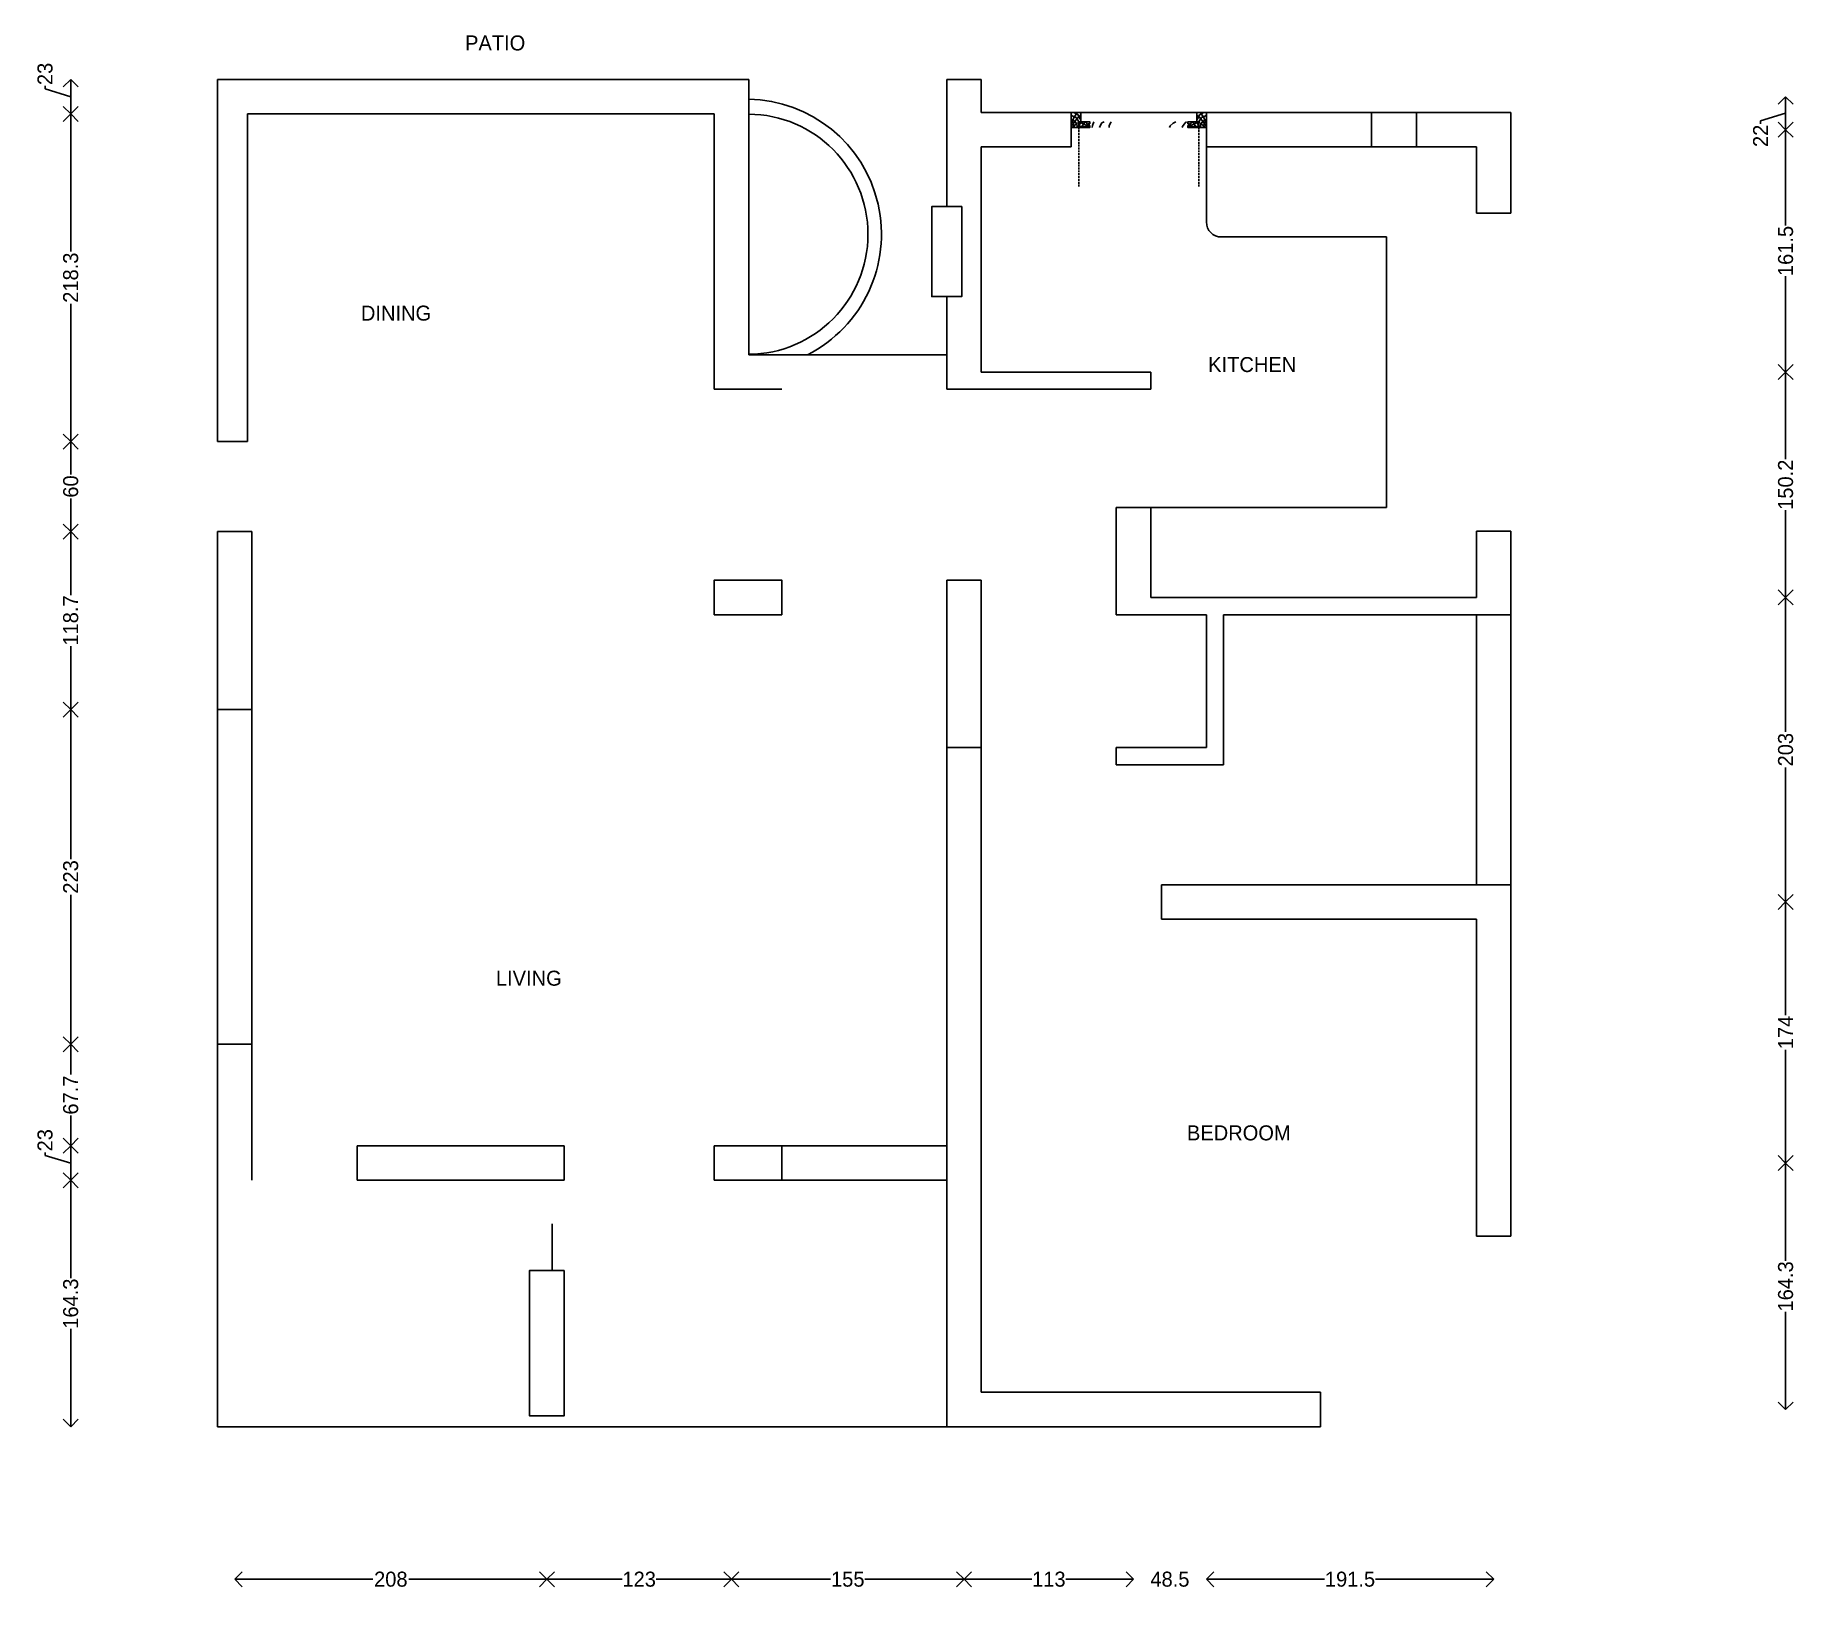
# Model space of a CAD drawing. Header units: metres. Extents: x -16 to 65907, y -5261 to 15511.
# Drawn here: x 19461 to 20635, y 10465 to 11516 of the extents above; entities that cross this region are included whole.
import ezdxf

# ---------------------------------------------------------------- set-up
doc = ezdxf.new("R2010")
doc.units = ezdxf.units.M
doc.header["$PDMODE"] = 67
doc.header["$PDSIZE"] = -5
doc.linetypes.add('DASHED', pattern=[19.05, 12.7, -6.35])
doc.layers.get('0').update_dxf_attribs({"color": 6})
for name, color, linetype in [('BC-CILL', 23, 'Continuous'), ('BC-DIMENSION', 8, 'Continuous'), ('BC-GREYCOLOR', 8, 'Continuous'), ('BC-HATCH', 8, 'Continuous'), ('BC-JOINERY', 93, 'Continuous'), ('BC-TEXT', 7, 'Continuous'), ('BC-WALLS', 1, 'Continuous'), ('BC-WHITECOLOR', 7, 'Continuous')]:
    doc.layers.add(name, color=color, linetype=linetype)
doc.styles.add('BC-1IN50-1', font='FreeSans.ttf', dxfattribs={"height": 10})
doc.dimstyles.new('BC-1IN50-1', dxfattribs={"dimtxt": 10, "dimasz": 10, "dimexe": 0.18, "dimexo": 0.0625, "dimgap": 1, "dimtad": 0, "dimdec": 1, "dimzin": 12, "dimdsep": 46, "dimtxsty": 'BC-1IN50-1', "dimblk": 'OPEN90', "dimcen": 0.09, "dimse1": 1, "dimse2": 1, "dimclrd": 8, "dimclre": 256, "dimclrt": 7, "dimadec": 0, "dimazin": 0, "dimtfac": 1, "dimtdec": 0, "dimtofl": 0, "dimtmove": 1, "dimatfit": 3, "dimfxl": 0, "dimtolj": 1, "dimtzin": 0, "dimlwd": -3, "dimarcsym": 0})

msp = doc.modelspace()

# ---------------------------------------------------------------- texts
at = {"layer": 'BC-TEXT', "char_height": 10, "width": 156.4473, "attachment_point": 5, "style": 'BC-1IN50-1'}
for s, insert in [('{\\fUbuntu|b0|i0|c0|p34;{\\C7;PATIO}}', (19767.435, 11510.565)), ('{\\fUbuntu|b0|i0|c0|p34;{\\C7;DINING}}', (19701.369, 11330.499)), ('{\\fUbuntu|b0|i0|c0|p34;{\\C7;KITCHEN}}', (20271.929, 11296.216)), ('{\\fUbuntu|b0|i0|c0|p34;{\\C7;LIVING}}', (19789.862, 10887.239)), ('{\\fUbuntu|b0|i0|c0|p34;{\\C7;BEDROOM}}', (20262.982, 10784.152))]:
    msp.add_mtext(s, dxfattribs=dict(at, insert=insert))

# ---------------------------------------------------------------- blocks, each defined once
blk = doc.blocks.new('_OPEN90')
at = {"color": 0, "linetype": 'ByBlock'}
for p, q in [((0, 0), (-1, 0)), ((-0.5, 0.5), (0, 0)), ((0, 0), (-0.5, -0.5))]:
    blk.add_line(p, q, dxfattribs=at)
blk = doc.blocks.new('*D1307')
at = {"layer": 'BC-DIMENSION', "color": 8, "linetype": 'Continuous', "lineweight": -3}
for p, q in [((20627.4, 10754.1), (20627.4, 10698.9)), ((20627.4, 10609.8), (20627.4, 10665))]:
    blk.add_line(p, q, dxfattribs=at)
at = {"layer": 'Defpoints', "color": 0}
for p in [(20627.4, 10764.1), (20634.8, 10764.1), (20634.8, 10599.8)]:
    blk.add_point(p, dxfattribs=at)
at = {"layer": 'BC-DIMENSION', "color": 8, "lineweight": -3, "xscale": 10, "yscale": 10, "zscale": 10}
for p, rotation in [((20627.4, 10764.1), 90), ((20627.4, 10599.8), 270)]:
    blk.add_blockref('_OPEN90', p, dxfattribs=dict(at, rotation=rotation))
at = {"layer": 'BC-DIMENSION', "color": 7, "insert": (20627.4, 10681.9), "char_height": 10, "attachment_point": 5, "rotation": 90, "style": 'BC-1IN50-1'}
blk.add_mtext('\\A1;164.3', dxfattribs=at)
blk = doc.blocks.new('*D1308')
at = {"layer": 'BC-DIMENSION', "color": 8, "linetype": 'Continuous', "lineweight": -3}
for p, q in [((20627.4, 10928.1), (20627.4, 10862.6)), ((20627.4, 10774.1), (20627.4, 10839.6))]:
    blk.add_line(p, q, dxfattribs=at)
at = {"layer": 'Defpoints', "color": 0}
for p in [(20627.4, 10938.1), (20634.8, 10938.1), (20634.8, 10764.1)]:
    blk.add_point(p, dxfattribs=at)
at = {"layer": 'BC-DIMENSION', "color": 8, "lineweight": -3, "xscale": 10, "yscale": 10, "zscale": 10}
for p, rotation in [((20627.4, 10938.1), 90), ((20627.4, 10764.1), 270)]:
    blk.add_blockref('_OPEN90', p, dxfattribs=dict(at, rotation=rotation))
at = {"layer": 'BC-DIMENSION', "color": 7, "insert": (20627.4, 10851.1), "char_height": 10, "attachment_point": 5, "rotation": 90, "style": 'BC-1IN50-1'}
blk.add_mtext('\\A1;174', dxfattribs=at)
blk = doc.blocks.new('*D1309')
at = {"layer": 'BC-DIMENSION', "color": 8, "linetype": 'Continuous', "lineweight": -3}
for p, q in [((20627.4, 11131.1), (20627.4, 11051.5)), ((20627.4, 10948.1), (20627.4, 11027.7))]:
    blk.add_line(p, q, dxfattribs=at)
at = {"layer": 'Defpoints', "color": 0}
for p in [(20627.4, 11141.1), (20634.8, 11141.1), (20634.8, 10938.1)]:
    blk.add_point(p, dxfattribs=at)
at = {"layer": 'BC-DIMENSION', "color": 8, "lineweight": -3, "xscale": 10, "yscale": 10, "zscale": 10}
for p, rotation in [((20627.4, 11141.1), 90), ((20627.4, 10938.1), 270)]:
    blk.add_blockref('_OPEN90', p, dxfattribs=dict(at, rotation=rotation))
at = {"layer": 'BC-DIMENSION', "color": 7, "insert": (20627.4, 11039.6), "char_height": 10, "attachment_point": 5, "rotation": 90, "style": 'BC-1IN50-1'}
blk.add_mtext('\\A1;203', dxfattribs=at)
blk = doc.blocks.new('*D1310')
at = {"layer": 'BC-DIMENSION', "color": 8, "linetype": 'Continuous', "lineweight": -3}
for p, q in [((20627.4, 11281.3), (20627.4, 11233.2)), ((20627.4, 11151.1), (20627.4, 11199.2))]:
    blk.add_line(p, q, dxfattribs=at)
at = {"layer": 'Defpoints', "color": 0}
for p in [(20627.4, 11291.3), (20634.8, 11291.3), (20634.8, 11141.1)]:
    blk.add_point(p, dxfattribs=at)
at = {"layer": 'BC-DIMENSION', "color": 8, "lineweight": -3, "xscale": 10, "yscale": 10, "zscale": 10}
for p, rotation in [((20627.4, 11291.3), 90), ((20627.4, 11141.1), 270)]:
    blk.add_blockref('_OPEN90', p, dxfattribs=dict(at, rotation=rotation))
at = {"layer": 'BC-DIMENSION', "color": 7, "insert": (20627.4, 11216.2), "char_height": 10, "attachment_point": 5, "rotation": 90, "style": 'BC-1IN50-1'}
blk.add_mtext('\\A1;150.2', dxfattribs=at)
blk = doc.blocks.new('*D1311')
at = {"layer": 'BC-DIMENSION', "color": 8, "linetype": 'Continuous', "lineweight": -3}
for p, q in [((20627.4, 11442.8), (20627.4, 11389)), ((20627.4, 11301.3), (20627.4, 11355.1))]:
    blk.add_line(p, q, dxfattribs=at)
at = {"layer": 'Defpoints', "color": 0}
for p in [(20627.4, 11452.8), (20634.8, 11452.8), (20634.8, 11291.3)]:
    blk.add_point(p, dxfattribs=at)
at = {"layer": 'BC-DIMENSION', "color": 8, "lineweight": -3, "xscale": 10, "yscale": 10, "zscale": 10}
for p, rotation in [((20627.4, 11452.8), 90), ((20627.4, 11291.3), 270)]:
    blk.add_blockref('_OPEN90', p, dxfattribs=dict(at, rotation=rotation))
at = {"layer": 'BC-DIMENSION', "color": 7, "insert": (20627.4, 11372), "char_height": 10, "attachment_point": 5, "rotation": 90, "style": 'BC-1IN50-1'}
blk.add_mtext('\\A1;161.5', dxfattribs=at)
blk = doc.blocks.new('*D1312')
at = {"layer": 'BC-DIMENSION', "color": 8, "linetype": 'Continuous', "lineweight": -3}
for p, q in [((20610.7, 11458.8), (20627.4, 11463.8)), ((20610.7, 11456.8), (20610.7, 11458.8)), ((20627.4, 11462.8), (20627.4, 11464.8))]:
    blk.add_line(p, q, dxfattribs=at)
at = {"layer": 'Defpoints', "color": 0}
for p in [(20627.4, 11474.8), (20634.8, 11474.8), (20634.8, 11452.8)]:
    blk.add_point(p, dxfattribs=at)
at = {"layer": 'BC-DIMENSION', "color": 8, "lineweight": -3, "xscale": 10, "yscale": 10, "zscale": 10}
for p, rotation in [((20627.4, 11474.8), 90), ((20627.4, 11452.8), 270)]:
    blk.add_blockref('_OPEN90', p, dxfattribs=dict(at, rotation=rotation))
at = {"layer": 'BC-DIMENSION', "color": 7, "insert": (20610.7, 11448.7), "char_height": 10, "attachment_point": 5, "rotation": 90, "style": 'BC-1IN50-1'}
blk.add_mtext('\\A1;22', dxfattribs=at)
blk = doc.blocks.new('*D1313')
at = {"layer": 'BC-DIMENSION', "color": 8, "linetype": 'Continuous', "lineweight": -3}
for p, q in [((19603.9, 10486.7), (19686, 10486.7)), ((19791.9, 10486.7), (19709.8, 10486.7))]:
    blk.add_line(p, q, dxfattribs=at)
at = {"layer": 'Defpoints', "color": 0}
for p in [(19801.9, 10486.7), (19593.9, 10465), (19801.9, 10465)]:
    blk.add_point(p, dxfattribs=at)
at = {"layer": 'BC-DIMENSION', "color": 8, "lineweight": -3, "xscale": 10, "yscale": 10, "zscale": 10, "rotation": 180}
blk.add_blockref('_OPEN90', (19593.9, 10486.7), dxfattribs=at)
at = {"layer": 'BC-DIMENSION', "color": 8, "lineweight": -3, "xscale": 10, "yscale": 10, "zscale": 10}
blk.add_blockref('_OPEN90', (19801.9, 10486.7), dxfattribs=at)
at = {"layer": 'BC-DIMENSION', "color": 7, "insert": (19697.9, 10486.7), "char_height": 10, "attachment_point": 5, "style": 'BC-1IN50-1'}
blk.add_mtext('\\A1;208', dxfattribs=at)
blk = doc.blocks.new('*D1314')
at = {"layer": 'BC-DIMENSION', "color": 8, "linetype": 'Continuous', "lineweight": -3}
for p, q in [((19811.9, 10486.7), (19852, 10486.7)), ((19914.9, 10486.7), (19874.8, 10486.7))]:
    blk.add_line(p, q, dxfattribs=at)
at = {"layer": 'Defpoints', "color": 0}
for p in [(19924.9, 10486.7), (19801.9, 10465), (19924.9, 10465)]:
    blk.add_point(p, dxfattribs=at)
at = {"layer": 'BC-DIMENSION', "color": 8, "lineweight": -3, "xscale": 10, "yscale": 10, "zscale": 10, "rotation": 180}
blk.add_blockref('_OPEN90', (19801.9, 10486.7), dxfattribs=at)
at = {"layer": 'BC-DIMENSION', "color": 8, "lineweight": -3, "xscale": 10, "yscale": 10, "zscale": 10}
blk.add_blockref('_OPEN90', (19924.9, 10486.7), dxfattribs=at)
at = {"layer": 'BC-DIMENSION', "color": 7, "insert": (19863.4, 10486.7), "char_height": 10, "attachment_point": 5, "style": 'BC-1IN50-1'}
blk.add_mtext('\\A1;123', dxfattribs=at)
blk = doc.blocks.new('*D1315')
at = {"layer": 'BC-DIMENSION', "color": 8, "linetype": 'Continuous', "lineweight": -3}
for p, q in [((19934.9, 10486.7), (19990.9, 10486.7)), ((20069.9, 10486.7), (20013.8, 10486.7))]:
    blk.add_line(p, q, dxfattribs=at)
at = {"layer": 'Defpoints', "color": 0}
for p in [(20079.9, 10486.7), (19924.9, 10465), (20079.9, 10465)]:
    blk.add_point(p, dxfattribs=at)
at = {"layer": 'BC-DIMENSION', "color": 8, "lineweight": -3, "xscale": 10, "yscale": 10, "zscale": 10, "rotation": 180}
blk.add_blockref('_OPEN90', (19924.9, 10486.7), dxfattribs=at)
at = {"layer": 'BC-DIMENSION', "color": 8, "lineweight": -3, "xscale": 10, "yscale": 10, "zscale": 10}
blk.add_blockref('_OPEN90', (20079.9, 10486.7), dxfattribs=at)
at = {"layer": 'BC-DIMENSION', "color": 7, "insert": (20002.4, 10486.7), "char_height": 10, "attachment_point": 5, "style": 'BC-1IN50-1'}
blk.add_mtext('\\A1;155', dxfattribs=at)
blk = doc.blocks.new('*D1316')
at = {"layer": 'BC-DIMENSION', "color": 8, "linetype": 'Continuous', "lineweight": -3}
for p, q in [((20089.9, 10486.7), (20125, 10486.7)), ((20182.9, 10486.7), (20147.8, 10486.7))]:
    blk.add_line(p, q, dxfattribs=at)
at = {"layer": 'Defpoints', "color": 0}
for p in [(20192.9, 10486.7), (20079.9, 10465), (20192.9, 10465)]:
    blk.add_point(p, dxfattribs=at)
at = {"layer": 'BC-DIMENSION', "color": 8, "lineweight": -3, "xscale": 10, "yscale": 10, "zscale": 10, "rotation": 180}
blk.add_blockref('_OPEN90', (20079.9, 10486.7), dxfattribs=at)
at = {"layer": 'BC-DIMENSION', "color": 8, "lineweight": -3, "xscale": 10, "yscale": 10, "zscale": 10}
blk.add_blockref('_OPEN90', (20192.9, 10486.7), dxfattribs=at)
at = {"layer": 'BC-DIMENSION', "color": 7, "insert": (20136.4, 10486.7), "char_height": 10, "attachment_point": 5, "style": 'BC-1IN50-1'}
blk.add_mtext('\\A1;113', dxfattribs=at)
blk = doc.blocks.new('*D1317')
at = {"layer": 'BC-DIMENSION', "color": 8, "linetype": 'Continuous', "lineweight": -3}
for p, q in [((20182.9, 10486.7), (20172.9, 10486.7)), ((20251.4, 10486.7), (20261.4, 10486.7))]:
    blk.add_line(p, q, dxfattribs=at)
at = {"layer": 'Defpoints', "color": 0}
for p in [(20241.4, 10486.7), (20192.9, 10465), (20241.4, 10465)]:
    blk.add_point(p, dxfattribs=at)
at = {"layer": 'BC-DIMENSION', "color": 8, "lineweight": -3, "xscale": 10, "yscale": 10, "zscale": 10}
blk.add_blockref('_OPEN90', (20192.9, 10486.7), dxfattribs=at)
at = {"layer": 'BC-DIMENSION', "color": 8, "lineweight": -3, "xscale": 10, "yscale": 10, "zscale": 10, "rotation": 180}
blk.add_blockref('_OPEN90', (20241.4, 10486.7), dxfattribs=at)
at = {"layer": 'BC-DIMENSION', "color": 7, "insert": (20217.1, 10486.7), "char_height": 10, "attachment_point": 5, "style": 'BC-1IN50-1'}
blk.add_mtext('\\A1;48.5', dxfattribs=at)
blk = doc.blocks.new('*D1318')
at = {"layer": 'BC-DIMENSION', "color": 8, "linetype": 'Continuous', "lineweight": -3}
for p, q in [((20251.4, 10486.7), (20320.2, 10486.7)), ((20422.9, 10486.7), (20354.1, 10486.7))]:
    blk.add_line(p, q, dxfattribs=at)
at = {"layer": 'Defpoints', "color": 0}
for p in [(20432.9, 10486.7), (20241.4, 10465), (20432.9, 10465)]:
    blk.add_point(p, dxfattribs=at)
at = {"layer": 'BC-DIMENSION', "color": 8, "lineweight": -3, "xscale": 10, "yscale": 10, "zscale": 10, "rotation": 180}
blk.add_blockref('_OPEN90', (20241.4, 10486.7), dxfattribs=at)
at = {"layer": 'BC-DIMENSION', "color": 8, "lineweight": -3, "xscale": 10, "yscale": 10, "zscale": 10}
blk.add_blockref('_OPEN90', (20432.9, 10486.7), dxfattribs=at)
at = {"layer": 'BC-DIMENSION', "color": 7, "insert": (20337.1, 10486.7), "char_height": 10, "attachment_point": 5, "style": 'BC-1IN50-1'}
blk.add_mtext('\\A1;191.5', dxfattribs=at)
blk = doc.blocks.new('*D1320')
at = {"layer": 'BC-TEXT', "color": 8, "linetype": 'Continuous', "lineweight": -3}
for p, q in [((19467.5, 11482), (19467.5, 11480)), ((19467.5, 11480), (19484.6, 11474.8)), ((19484.6, 11476.3), (19484.6, 11473.3))]:
    blk.add_line(p, q, dxfattribs=at)
at = {"layer": 'Defpoints', "color": 0}
for p in [(19582.4, 11486.3), (19484.6, 11463.3), (19605.4, 11463.3)]:
    blk.add_point(p, dxfattribs=at)
at = {"layer": 'BC-TEXT', "color": 8, "lineweight": -3, "xscale": 10, "yscale": 10, "zscale": 10}
for p, rotation in [((19484.6, 11486.3), 90), ((19484.6, 11463.3), 270)]:
    blk.add_blockref('_OPEN90', p, dxfattribs=dict(at, rotation=rotation))
at = {"layer": 'BC-TEXT', "color": 7, "insert": (19467.5, 11490), "char_height": 10, "attachment_point": 5, "rotation": 90, "style": 'BC-1IN50-1'}
blk.add_mtext('\\A1;23', dxfattribs=at)
blk = doc.blocks.new('*D1321')
at = {"layer": 'BC-TEXT', "color": 8, "linetype": 'Continuous', "lineweight": -3}
for p, q in [((19484.6, 11453.3), (19484.6, 11371.6)), ((19484.6, 11255), (19484.6, 11336.8))]:
    blk.add_line(p, q, dxfattribs=at)
at = {"layer": 'Defpoints', "color": 0}
for p in [(19605.4, 11463.3), (19484.6, 11245), (19582.4, 11245)]:
    blk.add_point(p, dxfattribs=at)
at = {"layer": 'BC-TEXT', "color": 8, "lineweight": -3, "xscale": 10, "yscale": 10, "zscale": 10}
for p, rotation in [((19484.6, 11463.3), 90), ((19484.6, 11245), 270)]:
    blk.add_blockref('_OPEN90', p, dxfattribs=dict(at, rotation=rotation))
at = {"layer": 'BC-TEXT', "color": 7, "insert": (19484.6, 11354.2), "char_height": 10, "attachment_point": 5, "rotation": 90, "style": 'BC-1IN50-1'}
blk.add_mtext('\\A1;218.3', dxfattribs=at)
blk = doc.blocks.new('*D1322')
at = {"layer": 'BC-TEXT', "color": 8, "linetype": 'Continuous', "lineweight": -3}
for p, q in [((19484.6, 11235), (19484.6, 11223)), ((19484.6, 11195), (19484.6, 11207))]:
    blk.add_line(p, q, dxfattribs=at)
at = {"layer": 'Defpoints', "color": 0}
for p in [(19582.4, 11245), (19484.6, 11185), (19582.4, 11185)]:
    blk.add_point(p, dxfattribs=at)
at = {"layer": 'BC-TEXT', "color": 8, "lineweight": -3, "xscale": 10, "yscale": 10, "zscale": 10}
for p, rotation in [((19484.6, 11245), 90), ((19484.6, 11185), 270)]:
    blk.add_blockref('_OPEN90', p, dxfattribs=dict(at, rotation=rotation))
at = {"layer": 'BC-TEXT', "color": 7, "insert": (19484.6, 11215), "char_height": 10, "attachment_point": 5, "rotation": 90, "style": 'BC-1IN50-1'}
blk.add_mtext('\\A1;60', dxfattribs=at)
blk = doc.blocks.new('*D1323')
at = {"layer": 'BC-TEXT', "color": 8, "linetype": 'Continuous', "lineweight": -3}
for p, q in [((19484.6, 11175), (19484.6, 11142.7)), ((19484.6, 11076.3), (19484.6, 11108.6))]:
    blk.add_line(p, q, dxfattribs=at)
at = {"layer": 'Defpoints', "color": 0}
for p in [(19582.4, 11185), (19484.6, 11066.3), (19582.4, 11066.3)]:
    blk.add_point(p, dxfattribs=at)
at = {"layer": 'BC-TEXT', "color": 8, "lineweight": -3, "xscale": 10, "yscale": 10, "zscale": 10}
for p, rotation in [((19484.6, 11185), 90), ((19484.6, 11066.3), 270)]:
    blk.add_blockref('_OPEN90', p, dxfattribs=dict(at, rotation=rotation))
at = {"layer": 'BC-TEXT', "color": 7, "insert": (19484.6, 11125.7), "char_height": 10, "attachment_point": 5, "rotation": 90, "style": 'BC-1IN50-1'}
blk.add_mtext('\\A1;118.7', dxfattribs=at)
blk = doc.blocks.new('*D1324')
at = {"layer": 'BC-TEXT', "color": 8, "linetype": 'Continuous', "lineweight": -3}
for p, q in [((19484.6, 11056.3), (19484.6, 10966.7)), ((19484.6, 10853.3), (19484.6, 10942.9))]:
    blk.add_line(p, q, dxfattribs=at)
at = {"layer": 'Defpoints', "color": 0}
for p in [(19582.4, 11066.3), (19484.6, 10843.3), (19582.4, 10843.3)]:
    blk.add_point(p, dxfattribs=at)
at = {"layer": 'BC-TEXT', "color": 8, "lineweight": -3, "xscale": 10, "yscale": 10, "zscale": 10}
for p, rotation in [((19484.6, 11066.3), 90), ((19484.6, 10843.3), 270)]:
    blk.add_blockref('_OPEN90', p, dxfattribs=dict(at, rotation=rotation))
at = {"layer": 'BC-TEXT', "color": 7, "insert": (19484.6, 10954.8), "char_height": 10, "attachment_point": 5, "rotation": 90, "style": 'BC-1IN50-1'}
blk.add_mtext('\\A1;223', dxfattribs=at)
blk = doc.blocks.new('*D1325')
at = {"layer": 'BC-TEXT', "color": 8, "linetype": 'Continuous', "lineweight": -3}
for p, q in [((19484.6, 10833.3), (19484.6, 10823.1)), ((19484.6, 10785.6), (19484.6, 10795.8))]:
    blk.add_line(p, q, dxfattribs=at)
at = {"layer": 'Defpoints', "color": 0}
for p in [(19582.4, 10843.3), (19484.6, 10775.6), (19605.4, 10775.6)]:
    blk.add_point(p, dxfattribs=at)
at = {"layer": 'BC-TEXT', "color": 8, "lineweight": -3, "xscale": 10, "yscale": 10, "zscale": 10}
for p, rotation in [((19484.6, 10843.3), 90), ((19484.6, 10775.6), 270)]:
    blk.add_blockref('_OPEN90', p, dxfattribs=dict(at, rotation=rotation))
at = {"layer": 'BC-TEXT', "color": 7, "insert": (19484.6, 10809.4), "char_height": 10, "attachment_point": 5, "rotation": 90, "style": 'BC-1IN50-1'}
blk.add_mtext('\\A1;67.7', dxfattribs=at)
blk = doc.blocks.new('*D1326')
at = {"layer": 'BC-TEXT', "color": 8, "linetype": 'Continuous', "lineweight": -3}
for p, q in [((19467.5, 10771.2), (19467.5, 10769.2)), ((19467.5, 10769.2), (19484.6, 10764.1)), ((19484.6, 10765.6), (19484.6, 10762.6))]:
    blk.add_line(p, q, dxfattribs=at)
at = {"layer": 'Defpoints', "color": 0}
for p in [(19605.4, 10775.6), (19484.6, 10752.6), (19582.4, 10752.6)]:
    blk.add_point(p, dxfattribs=at)
at = {"layer": 'BC-TEXT', "color": 8, "lineweight": -3, "xscale": 10, "yscale": 10, "zscale": 10}
for p, rotation in [((19484.6, 10775.6), 90), ((19484.6, 10752.6), 270)]:
    blk.add_blockref('_OPEN90', p, dxfattribs=dict(at, rotation=rotation))
at = {"layer": 'BC-TEXT', "color": 7, "insert": (19467.5, 10779.3), "char_height": 10, "attachment_point": 5, "rotation": 90, "style": 'BC-1IN50-1'}
blk.add_mtext('\\A1;23', dxfattribs=at)
blk = doc.blocks.new('*D1327')
at = {"layer": 'BC-TEXT', "color": 8, "linetype": 'Continuous', "lineweight": -3}
for p, q in [((19484.6, 10742.6), (19484.6, 10687.4)), ((19484.6, 10598.3), (19484.6, 10653.5))]:
    blk.add_line(p, q, dxfattribs=at)
at = {"layer": 'Defpoints', "color": 0}
for p in [(19582.4, 10752.6), (19484.6, 10588.3), (19582.4, 10588.3)]:
    blk.add_point(p, dxfattribs=at)
at = {"layer": 'BC-TEXT', "color": 8, "lineweight": -3, "xscale": 10, "yscale": 10, "zscale": 10}
for p, rotation in [((19484.6, 10752.6), 90), ((19484.6, 10588.3), 270)]:
    blk.add_blockref('_OPEN90', p, dxfattribs=dict(at, rotation=rotation))
at = {"layer": 'BC-TEXT', "color": 7, "insert": (19484.6, 10670.4), "char_height": 10, "attachment_point": 5, "rotation": 90, "style": 'BC-1IN50-1'}
blk.add_mtext('\\A1;164.3', dxfattribs=at)

# ---------------------------------------------------------------- dimensions: what is measured, and where the dimension line sits
at = {"layer": 'BC-DIMENSION', "linetype": 'Continuous'}
for base, p1, p2, picture, middle in [((20627.397, 11474.82), (20634.82, 11452.805), (20634.82, 11474.82), '*D1312', (20610.717, 11455.808)), ((20627.397, 11452.805), (20634.82, 11291.292), (20634.82, 11452.805), '*D1311', (20627.397, 11372.048)), ((20627.397, 11291.292), (20634.82, 11141.092), (20634.82, 11291.292), '*D1310', (20627.397, 11216.192)), ((20627.397, 11141.092), (20634.82, 10938.092), (20634.82, 11141.092), '*D1309', (20627.397, 11039.592)), ((20627.397, 10938.092), (20634.82, 10764.092), (20634.82, 10938.092), '*D1308', (20627.397, 10851.092))]:
    dim = msp.add_linear_dim(base=base, p1=p1, p2=p2, angle=90, dimstyle='BC-1IN50-1', dxfattribs=at)
    dim.commit()
    dim.dimension.update_dxf_attribs({"geometry": picture, "text_midpoint": middle})
dim = msp.add_linear_dim(base=(20627.397, 10764.092), p1=(20634.82, 10599.792), p2=(20634.82, 10764.092), angle=90, dimstyle='BC-1IN50-1', override={"dimlfac": 1}, dxfattribs=at)
dim.commit()
dim.dimension.update_dxf_attribs({"geometry": '*D1307', "text_midpoint": (20627.397, 10681.942)})
dim = msp.add_linear_dim(base=(19801.877, 10486.731), p1=(19593.877, 10465.031), p2=(19801.877, 10465.031), dimstyle='BC-1IN50-1', override={"dimlfac": 1}, dxfattribs=at)
dim.commit()
dim.dimension.update_dxf_attribs({"geometry": '*D1313', "text_midpoint": (19697.877, 10486.731)})
for base, p1, p2, picture, middle in [((19924.877, 10486.731), (19801.877, 10465.031), (19924.877, 10465.031), '*D1314', (19863.377, 10486.731)), ((20079.877, 10486.731), (19924.877, 10465.031), (20079.877, 10465.031), '*D1315', (20002.377, 10486.731)), ((20192.877, 10486.731), (20079.877, 10465.031), (20192.877, 10465.031), '*D1316', (20136.377, 10486.731)), ((20241.377, 10486.731), (20192.877, 10465.031), (20241.377, 10465.031), '*D1317', (20217.127, 10486.731)), ((20432.877, 10486.731), (20241.377, 10465.031), (20432.877, 10465.031), '*D1318', (20337.127, 10486.731))]:
    dim = msp.add_linear_dim(base=base, p1=p1, p2=p2, dimstyle='BC-1IN50-1', dxfattribs=at)
    dim.commit()
    dim.dimension.update_dxf_attribs({"geometry": picture, "text_midpoint": middle})
at = {"layer": 'BC-TEXT', "linetype": 'Continuous'}
dim = msp.add_linear_dim(base=(19484.649, 11463.32), p1=(19582.377, 11486.32), p2=(19605.377, 11463.32), angle=90, dimstyle='BC-1IN50-1', override={"dimlfac": 1}, dxfattribs=at)
dim.commit()
dim.dimension.update_dxf_attribs({"geometry": '*D1320', "text_midpoint": (19467.496, 11482.966)})
for base, p1, p2, picture, middle in [((19484.649, 11245.043), (19605.377, 11463.32), (19582.377, 11245.043), '*D1321', (19484.649, 11354.181)), ((19484.649, 11185.033), (19582.377, 11245.043), (19582.377, 11185.033), '*D1322', (19484.649, 11215.038)), ((19484.649, 11066.292), (19582.377, 11185.033), (19582.377, 11066.292), '*D1323', (19484.649, 11125.663)), ((19484.649, 10843.292), (19582.377, 11066.292), (19582.377, 10843.292), '*D1324', (19484.649, 10954.792)), ((19484.649, 10775.592), (19582.377, 10843.292), (19605.377, 10775.592), '*D1325', (19484.649, 10809.442)), ((19484.649, 10752.592), (19605.377, 10775.592), (19582.377, 10752.592), '*D1326', (19467.496, 10772.238)), ((19484.649, 10588.292), (19582.377, 10752.592), (19582.377, 10588.292), '*D1327', (19484.649, 10670.442))]:
    dim = msp.add_linear_dim(base=base, p1=p1, p2=p2, angle=90, dimstyle='BC-1IN50-1', dxfattribs=at)
    dim.commit()
    dim.dimension.update_dxf_attribs({"geometry": picture, "text_midpoint": middle})

# ---------------------------------------------------------------- linework, layer by layer
for p, q in [((20241.377, 11464.305), (20151.377, 11464.305)), ((20068.377, 11279.792), (20068.377, 11279.792))]:
    msp.add_line(p, q)
for centre, radius, start, end in [((19934.795, 11383.138), 90.057, 296.853488, 88.99295), ((19935.83, 11383.158), 80.025, 270.39185, 89.60815)]:
    msp.add_arc(centre, radius, start, end)
at = {"layer": 'BC-CILL', "linetype": 'Continuous'}
msp.add_line((20157.627, 11464.305), (20235.127, 11464.305), dxfattribs=at)
at = {"layer": 'BC-CILL'}
for p, q in [((20381.377, 11464.305), (20351.377, 11464.305)), ((20351.377, 11441.305), (20381.377, 11441.305)), ((20421.377, 10949.592), (20421.377, 11129.592)), ((20444.377, 11129.592), (20444.377, 10949.592)), ((19582.377, 10843.292), (19582.377, 11066.292)), ((19605.377, 11066.292), (19605.377, 10843.292)), ((19958.377, 10775.592), (20068.377, 10775.592)), ((19958.377, 10752.592), (20068.377, 10752.592))]:
    msp.add_line(p, q, dxfattribs=at)
at = {"layer": 'BC-CILL', "flags": 128}
msp.add_lwpolyline([(20068.377, 11401.556), (20058.377, 11401.556), (20058.377, 11341.556), (20068.377, 11341.556)], dxfattribs=at)
at = {"layer": 'BC-GREYCOLOR', "linetype": 'DASHED', "ltscale": 0.1}
for p, q in [((20156.477, 11454.305), (20156.477, 11414.905)), ((20236.277, 11454.305), (20236.277, 11414.905))]:
    msp.add_line(p, q, dxfattribs=at)
at = {"layer": 'BC-HATCH'}
for points in [[(20151.377, 11457.235), (20151.855, 11457.891), (20152.96, 11460.958), (20154.258, 11462.478), (20155.032, 11463.638), (20155.277, 11464.305)], [(20151.377, 11462.582), (20152.877, 11461.704), (20154.59, 11460.958), (20155.806, 11459.245), (20156.377, 11458.105)], [(20151.377, 11455.232), (20152.103, 11456.012), (20154.175, 11458.858), (20156.469, 11461.511), (20157.627, 11462.235)], [(20151.377, 11459.621), (20151.993, 11459.438), (20153.695, 11458.199), (20155.064, 11456.81), (20155.225, 11454.824), (20155.377, 11454.305)], [(20153.216, 11454.305), (20153.291, 11454.907), (20152.932, 11456.233), (20152.545, 11457.477), (20151.377, 11458.055)], [(20151.661, 11454.305), (20152.407, 11454.879), (20154.479, 11456.233), (20156.377, 11458.105), (20157.627, 11458.357)], [(20153.168, 11464.305), (20153.568, 11464.053), (20156.11, 11462.561), (20156.579, 11461.207), (20157.298, 11460.105), (20157.627, 11459.252)], [(20158.187, 11458.055), (20157.7, 11457.552), (20156.936, 11456.236), (20156.477, 11454.822)], [(20163.579, 11454.305), (20162.594, 11454.921), (20160.614, 11456.067), (20158.322, 11457.142), (20157.482, 11458.055)], [(20161.361, 11458.055), (20160.133, 11457.524), (20159.015, 11455.911), (20158.464, 11454.992), (20158.279, 11454.305)], [(20162.527, 11456.245), (20161.562, 11457.099), (20160.959, 11458.055)], [(20165.283, 11454.305), (20165.435, 11455.654), (20166.448, 11458.055)], [(20170.157, 11454.305), (20170.399, 11455.055), (20171.738, 11457.3), (20173.169, 11458.055)], [(20176.529, 11454.305), (20176.648, 11455.613), (20177.615, 11457.547), (20178.034, 11458.055)], [(20216.701, 11454.305), (20217.16, 11455.4), (20219.362, 11457.213), (20221.044, 11458.055)], [(20225.151, 11454.305), (20225.406, 11454.968), (20227.176, 11457.343), (20228.133, 11458.055)], [(20229.176, 11454.305), (20230.16, 11454.921), (20232.141, 11456.067), (20234.433, 11457.142), (20235.272, 11458.055)], [(20230.227, 11456.245), (20231.193, 11457.099), (20231.795, 11458.055)], [(20231.393, 11458.055), (20232.622, 11457.524), (20233.739, 11455.911), (20234.291, 11454.992), (20234.476, 11454.305)], [(20234.567, 11458.055), (20235.055, 11457.552), (20235.819, 11456.236), (20236.277, 11454.822)], [(20239.587, 11464.305), (20239.187, 11464.053), (20236.645, 11462.561), (20236.175, 11461.207), (20235.456, 11460.105), (20235.127, 11459.252)], [(20241.377, 11455.232), (20240.651, 11456.012), (20238.579, 11458.858), (20236.286, 11461.511), (20235.127, 11462.235)], [(20241.094, 11454.305), (20240.347, 11454.879), (20238.275, 11456.233), (20236.377, 11458.105), (20235.127, 11458.357)], [(20241.377, 11462.582), (20239.878, 11461.704), (20238.165, 11460.958), (20236.949, 11459.245), (20236.377, 11458.105)], [(20241.377, 11459.621), (20240.762, 11459.438), (20239.059, 11458.199), (20237.69, 11456.81), (20237.529, 11454.824), (20237.378, 11454.305)], [(20241.377, 11457.235), (20240.9, 11457.891), (20239.795, 11460.958), (20238.496, 11462.478), (20237.723, 11463.638), (20237.477, 11464.305)], [(20239.539, 11454.305), (20239.463, 11454.907), (20239.822, 11456.233), (20240.209, 11457.477), (20241.377, 11458.055)], [(20162.468, 11454.305), (20161.816, 11454.581), (20159.44, 11454.977), (20157.162, 11455.232), (20156.477, 11455.553)], [(20162.527, 11456.433), (20162.227, 11456.279), (20161.024, 11454.779), (20160.859, 11454.305)], [(20162.764, 11454.305), (20163.118, 11455.062), (20163.742, 11455.555)], [(20163.777, 11457.076), (20163.249, 11456.805)], [(20163.777, 11455.097), (20163.291, 11455.555)], [(20228.977, 11457.076), (20229.505, 11456.805)], [(20228.977, 11455.097), (20229.463, 11455.555)], [(20229.991, 11454.305), (20229.637, 11455.062), (20229.013, 11455.555)], [(20230.227, 11456.433), (20230.528, 11456.279), (20231.731, 11454.779), (20231.896, 11454.305)], [(20230.287, 11454.305), (20230.938, 11454.581), (20233.315, 11454.977), (20235.593, 11455.232), (20236.277, 11455.553)]]:
    msp.add_lwpolyline(points, dxfattribs=at)
at = {"layer": 'BC-JOINERY'}
for p, q in [((20151.377, 11464.305), (20151.377, 11454.305)), ((20151.377, 11464.305), (20157.627, 11464.305)), ((20156.377, 11458.105), (20157.627, 11458.105)), ((20156.377, 11454.305), (20156.377, 11458.105)), ((20157.627, 11458.105), (20157.627, 11464.305)), ((20235.127, 11458.105), (20235.127, 11464.305)), ((20241.377, 11464.305), (20235.127, 11464.305)), ((20236.377, 11458.105), (20235.127, 11458.105)), ((20236.377, 11454.305), (20236.377, 11458.105)), ((20241.377, 11464.305), (20241.377, 11454.305)), ((20151.377, 11454.305), (20156.377, 11454.305)), ((20163.777, 11456.805), (20162.527, 11456.805)), ((20162.527, 11456.805), (20162.527, 11455.555)), ((20163.777, 11455.555), (20162.527, 11455.555)), ((20228.977, 11456.805), (20230.227, 11456.805)), ((20228.977, 11455.555), (20230.227, 11455.555)), ((20230.227, 11456.805), (20230.227, 11455.555)), ((20241.377, 11454.305), (20236.377, 11454.305))]:
    msp.add_line(p, q, dxfattribs=at)
for points in [[(20163.777, 11455.555), (20163.777, 11454.305), (20156.477, 11454.305), (20156.477, 11458.055), (20163.777, 11458.055), (20163.777, 11456.805)], [(20228.977, 11455.555), (20228.977, 11454.305), (20236.277, 11454.305), (20236.277, 11458.055), (20228.977, 11458.055), (20228.977, 11456.805)]]:
    msp.add_lwpolyline(points, dxfattribs=at)
at = {"layer": 'BC-TEXT', "linetype": 'Continuous'}
for p, q in [((20068.377, 11152.592), (20091.377, 11152.592)), ((19805.377, 10692.592), (19805.377, 10723.581))]:
    msp.add_line(p, q, dxfattribs=at)
at = {"layer": 'BC-WALLS'}
for p, q in [((19582.377, 11486.32), (19582.377, 11245.043)), ((19582.377, 11486.32), (19936.377, 11486.32)), ((19936.377, 11486.32), (19936.377, 11302.792)), ((20068.377, 11486.32), (20091.377, 11486.32)), ((20068.377, 11464.02), (20068.377, 11486.32)), ((20091.377, 11486.32), (20091.377, 11464.305)), ((19602.377, 11463.32), (19602.377, 11245.043)), ((19913.377, 11463.32), (19602.377, 11463.32)), ((19913.377, 11463.32), (19913.377, 11279.792)), ((20068.377, 11464.02), (20068.377, 11401.556)), ((20091.377, 11464.305), (20151.377, 11464.305)), ((20151.377, 11441.305), (20151.377, 11464.305)), ((20241.377, 11441.305), (20241.377, 11464.305)), ((20241.377, 11464.305), (20351.377, 11464.305)), ((20351.377, 11441.305), (20351.377, 11464.305)), ((20381.377, 11441.305), (20381.377, 11464.305)), ((20381.377, 11464.305), (20444.377, 11464.305)), ((20444.377, 11464.305), (20444.377, 11397.198)), ((20091.377, 11441.305), (20151.377, 11441.305)), ((20091.377, 11441.305), (20091.377, 11291.292)), ((20241.377, 11441.305), (20351.377, 11441.305)), ((20381.377, 11441.305), (20421.377, 11441.305)), ((20421.377, 11441.305), (20421.377, 11397.198)), ((20444.377, 11397.198), (20421.377, 11397.198)), ((20068.377, 11341.556), (20068.377, 11302.792)), ((20068.377, 11302.792), (19936.377, 11302.792)), ((20068.377, 11302.792), (20068.377, 11279.792)), ((20068.377, 11302.792), (20068.377, 11302.792)), ((20091.377, 11291.292), (20204.377, 11291.292)), ((20204.377, 11279.792), (20204.377, 11291.292)), ((19958.377, 11279.792), (19913.377, 11279.792)), ((20068.377, 11279.792), (20204.377, 11279.792)), ((19602.377, 11245.043), (19582.377, 11245.043)), ((20181.377, 11176.092), (20181.377, 11201.092)), ((20204.377, 11201.092), (20181.377, 11201.092)), ((20204.377, 11176.092), (20204.377, 11201.092)), ((19605.377, 11185.033), (19582.377, 11185.033)), ((19582.377, 11185.033), (19582.377, 11066.292)), ((19605.377, 11185.033), (19605.377, 11066.292)), ((20181.377, 11176.092), (20181.377, 11129.592)), ((20204.377, 11176.092), (20204.377, 11141.092)), ((20444.377, 11185.198), (20421.377, 11185.198)), ((20421.377, 11185.198), (20421.377, 11141.092)), ((20444.377, 11185.198), (20444.377, 11129.592)), ((19913.377, 11152.592), (19913.377, 11129.592)), ((20421.377, 11141.092), (20204.377, 11141.092)), ((20241.377, 11129.592), (20181.377, 11129.592)), ((20241.377, 11129.592), (20241.377, 11041.092)), ((20444.377, 11129.592), (20252.877, 11129.592)), ((20252.877, 11129.592), (20252.877, 11029.592)), ((19605.377, 11066.292), (19582.377, 11066.292)), ((20068.377, 11041.092), (20091.377, 11041.092)), ((20068.377, 11041.092), (20068.377, 10588.292)), ((20091.377, 11041.092), (20091.377, 10611.292)), ((20241.377, 11041.092), (20181.377, 11041.092)), ((20181.377, 11041.092), (20181.377, 11029.592)), ((20252.877, 11029.592), (20181.377, 11029.592)), ((20444.377, 10949.592), (20211.377, 10949.592)), ((20211.377, 10949.592), (20211.377, 10926.592)), ((20444.377, 10949.592), (20444.377, 10715.292)), ((20421.377, 10926.592), (20211.377, 10926.592)), ((20421.377, 10926.592), (20421.377, 10715.292)), ((19605.377, 10843.292), (19582.377, 10843.292)), ((19582.377, 10843.292), (19582.377, 10588.292)), ((19605.377, 10843.292), (19605.377, 10775.592)), ((19605.377, 10775.592), (19605.377, 10775.592)), ((19605.377, 10775.592), (19605.377, 10752.592)), ((19675.377, 10775.592), (19675.377, 10752.592)), ((19675.377, 10775.592), (19813.377, 10775.592)), ((19675.377, 10775.592), (19675.377, 10752.592)), ((19813.377, 10752.592), (19813.377, 10775.592)), ((19913.377, 10752.592), (19913.377, 10775.592)), ((19913.377, 10775.592), (19958.377, 10775.592)), ((19958.377, 10775.592), (19958.377, 10752.592)), ((19958.377, 10775.592), (19958.377, 10752.592)), ((19813.377, 10752.592), (19675.377, 10752.592)), ((19958.377, 10752.592), (19913.377, 10752.592)), ((20421.377, 10715.292), (20444.377, 10715.292)), ((20091.377, 10611.292), (20317.377, 10611.292)), ((20317.377, 10611.292), (20317.377, 10588.292)), ((19582.377, 10588.292), (20317.377, 10588.292))]:
    msp.add_line(p, q, dxfattribs=at)
msp.add_lwpolyline([(20068.377, 11401.556), (20078.377, 11401.556), (20078.377, 11341.556), (20068.377, 11341.556)], dxfattribs=at)
for points in [[(19913.377, 11129.592), (19913.377, 11152.592), (19958.377, 11152.592), (19958.377, 11129.592)], [(19813.377, 10692.592), (19813.377, 10595.592), (19790.377, 10595.592), (19790.377, 10692.592)]]:
    msp.add_lwpolyline(points, close=True, dxfattribs=at)
at = {"layer": 'BC-WHITECOLOR'}
for p, q in [((20241.377, 11391.305), (20241.377, 11441.305)), ((20251.377, 11381.305), (20361.377, 11381.305)), ((20361.377, 11381.305), (20361.377, 11201.092)), ((20361.377, 11201.092), (20204.377, 11201.092)), ((20068.377, 11041.092), (20068.377, 11152.592)), ((20091.377, 11041.092), (20091.377, 11152.592)), ((19605.377, 11066.292), (19605.377, 10843.292))]:
    msp.add_line(p, q, dxfattribs=at)
msp.add_arc((20251.377, 11391.305), 10, 180, 270, dxfattribs=at)

msp.set_redraw_order([(e.dxf.handle, doc.entitydb.next_handle()) for e in msp.query("TEXT MTEXT ATTDEF DIMENSION ARC_DIMENSION")])  # texts and dimensions are drawn at this point

doc.saveas('drawing.dxf')
